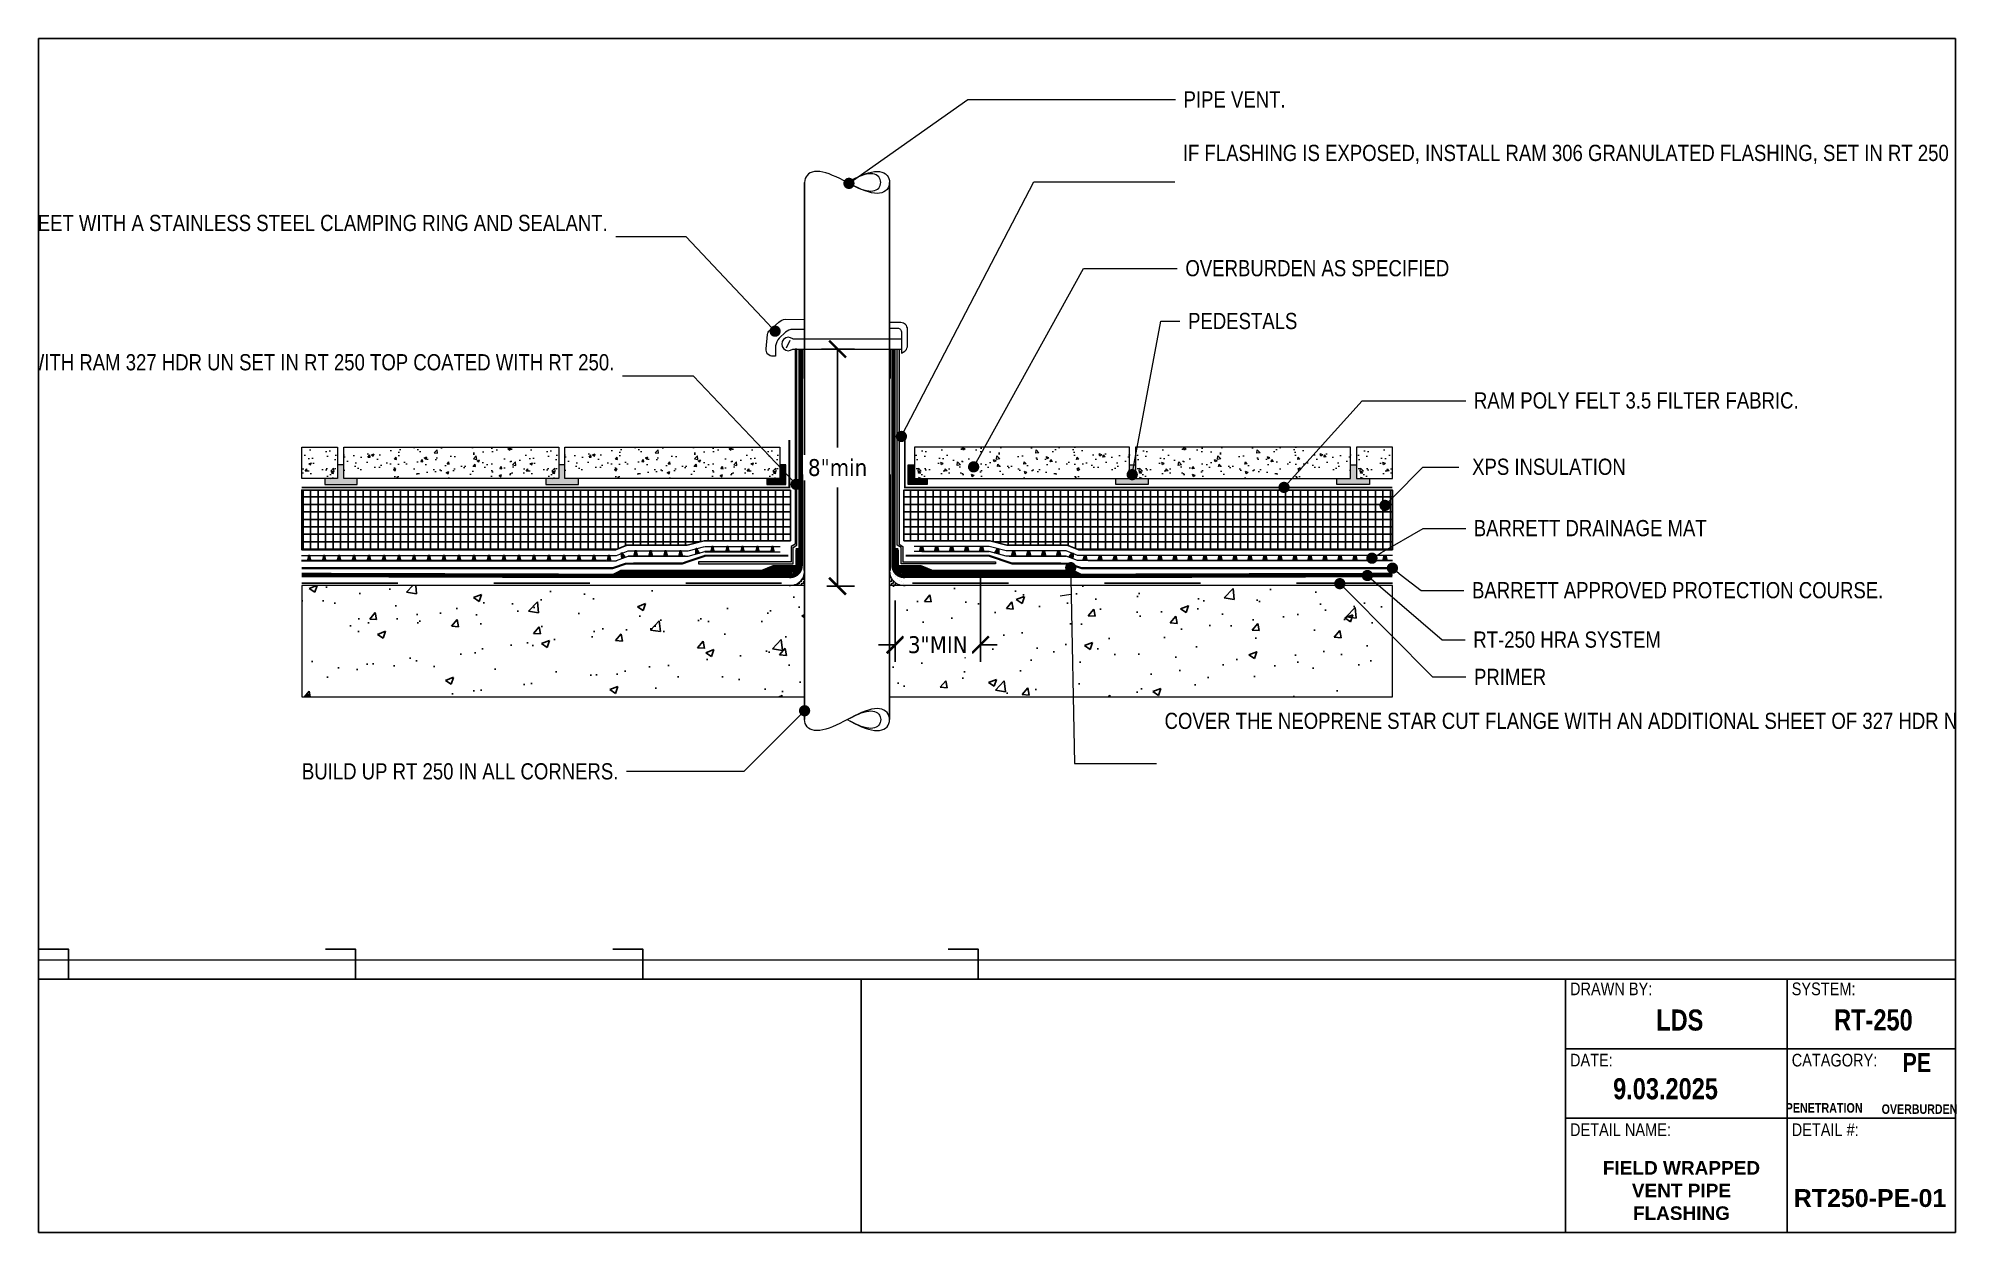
# Paper-space layout '11x17' of a CAD drawing. Header units: inches. Extents: x 0.6 to 16.6, y 0.6 to 10.6.
# The model-space entities are those that its viewports show. They can reach past a viewport. Long polylines and large blocks are cut down to what shows.
import ezdxf
from ezdxf import colors
from ezdxf.entities.mleader import LeaderData, LeaderLine
from ezdxf.math import Vec2, Vec3

# ---------------------------------------------------------------- set-up
doc = ezdxf.new("R2010")
doc.units = ezdxf.units.IN
doc.header["$MEASUREMENT"] = 0
for name, pattern in [('Dash', [0.25, 0.125, -0.125]), ('Dashed - Dense', [0.8, 0.5, -0.3]), ('DASHED2', [0.1875, 0.125, -0.0625])]:
    doc.linetypes.add(name, pattern=pattern)
for name, color, linetype, lineweight in [('Dimensions', 20, 'Continuous', 0), ('Drainage Mat', 191, 'Continuous', 0), ('Others', 190, 'Continuous', 0), ('RAM HDR 327', 63, 'Continuous', 0), ('Ram Mastic', 191, 'Continuous', 0), ('RAM POLY FELT 3.5 FILTER FABRIC.', 4, 'Dash', 0), ('RT-250 HRA SYSTEM LIQUID', 241, 'Continuous', 0), ('RT-250 HRA SYSTEM MESH', 3, 'Continuous', 0), ('Text', 20, 'Continuous', 0), ('Title Block Text', 20, 'Continuous', 0)]:
    doc.layers.add(name, color=color, linetype=linetype, lineweight=lineweight)
for name, color, linetype in [('Insulation Border', 8, 'Continuous'), ('Insulation Foam', 9, 'Continuous'), ('Primer', 32, 'DASHED2'), ('SELF ADHERING BUTYL FLASHING TAPE', 10, 'Continuous'), ('Title Block Lines', 7, 'Continuous')]:
    doc.layers.add(name, color=color, linetype=linetype)
doc.layers.add('Protection Course', color=7, linetype='Dashed - Dense', lineweight=0, true_color=0x216123)
doc.styles.add('Annotative', font='tahoma.ttf')
doc.styles.add('GENERATED_STYLE_1', font='')
doc.styles.add('GENERATED_STYLE_6', font='')
doc.styles.add('GENERATED_STYLE_8', font='', dxfattribs={"width": 0.8})
doc.styles.get("Standard").update_dxf_attribs({"font": ''})
doc.styles.get('GENERATED_STYLE_1').set_extended_font_data('Arial Narrow')
doc.styles.get('GENERATED_STYLE_6').set_extended_font_data('Arial Narrow', bold=True)
doc.styles.get('GENERATED_STYLE_8').set_extended_font_data('Arial Narrow', bold=True)
doc.styles.get('Standard').set_extended_font_data('Arial Narrow')
doc.dimstyles.new('Annotative', dxfattribs={"dimscale": 0, "dimtxt": 0.09375, "dimasz": 0.09375, "dimexe": 0.09375, "dimexo": 0.09375, "dimgap": 0.0625, "dimtad": 0, "dimtih": 1, "dimtoh": 1, "dimlfac": -1, "dimzin": 3, "dimdsep": 46, "dimlunit": 4, "dimtxsty": 'Annotative', "dimblk": 'ARCHTICK', "dimcen": 0.09, "dimclrd": 256, "dimclre": 256, "dimclrt": 256, "dimadec": 0, "dimazin": 2, "dimtfac": 1, "dimtix": 1, "dimtofl": 0, "dimtmove": 1, "dimatfit": 1, "dimldrblk": 'CLOSEDBLANK', "dimfxl": 1, "dimtfill": 1, "dimtolj": 1, "dimtzin": 0, "dimarcsym": 0})
pattern_1 = [(0, (-1728.40688, 7.07956), (0.125, 0.125), [0.125, -0.125]), (90, (-1728.28188, 7.07956), (-0.125, 0.125), [0.125, -0.125])]
pattern_2 = [(0, (-1728.4069, 7.8263), (0, 0.5), []), (90, (-1728.4069, 7.8263), (-0.5, 3e-17), [])]
pattern_3 = [(180, (-1728.40688, 7.8263), (-0.3, -0.3), [0.03, -0.045, 0.015, -0.045, 0.015, -0.15]), (180, (-1728.55688, 7.7963), (-0.3, -0.3), [0.015, -0.285]), (180, (-1728.46688, 7.7813), (-0.3, -0.3), [0.015, -0.03, 0.015, -0.24]), (180, (-1728.61688, 7.7663), (-0.3, -0.3), [0.03, -0.27]), (180, (-1728.64688, 7.7513), (-0.3, -0.3), [0.015, -0.285]), (180, (-1728.55688, 7.7213), (-0.3, -0.3), [0.03, -0.27]), (180, (-1728.40688, 7.7063), (-0.3, -0.3), [0.015, -0.03, 0.015, -0.075, 0.045, -0.12]), (180, (-1728.61688, 7.6763), (-0.3, -0.3), [0.03, -0.27]), (180, (-1728.43688, 7.6613), (-0.3, -0.3), [0.03, -0.015, 0.015, -0.12, 0.015, -0.105]), (180, (-1728.42188, 7.6463), (-0.3, -0.3), [0.015, -0.285]), (180, (-1728.52688, 7.6313), (-0.3, -0.3), [0.015, -0.015, 0.015, -0.255]), (180, (-1728.48188, 7.6163), (-0.3, -0.3), [0.015, -0.285]), (180, (-1728.67688, 7.6013), (-0.3, -0.3), [0.015, -0.285]), (180, (-1728.54188, 7.5863), (-0.3, -0.3), [0.015, -0.12, 0.015, -0.15]), (180, (-1728.54188, 7.5713), (-0.3, -0.3), [0.03, -0.27]), (180, (-1728.60188, 7.5563), (-0.3, -0.3), [0.03, -0.27]), (180, (-1728.42188, 7.5413), (-0.3, -0.3), [0.015, -0.18, 0.03, -0.075]), (270, (-1728.40688, 7.6913), (0.3, -0.3), [0.06, -0.06, 0.03, -0.15]), (270, (-1728.42188, 7.6913), (0.3, -0.3), [0.015, -0.105, 0.03, -0.15]), (270, (-1728.43688, 7.7663), (0.3, -0.3), [0.045, -0.255]), (270, (-1728.45188, 7.7663), (0.3, -0.3), [0.03, -0.27]), (270, (-1728.46688, 7.8113), (0.3, -0.3), [0.015, -0.18, 0.015, -0.015, 0.03, -0.045]), (270, (-1728.49688, 7.8113), (0.3, -0.3), [0.015, -0.105, 0.015, -0.165]), (270, (-1728.51188, 7.6913), (0.3, -0.3), [0.03, -0.045, 0.015, -0.015, 0.03, -0.165]), (270, (-1728.52688, 7.7513), (0.3, -0.3), [0.03, -0.165, 0.015, -0.09]), (270, (-1728.54188, 7.8113), (0.3, -0.3), [0.015, -0.015, 0.03, -0.24]), (270, (-1728.57188, 7.6163), (0.3, -0.3), [0.015, -0.285]), (270, (-1728.58688, 7.6163), (0.3, -0.3), [0.03, -0.03, 0.015, -0.015, 0.03, -0.18]), (270, (-1728.60188, 7.7513), (0.3, -0.3), [0.015, -0.015, 0.015, -0.03, 0.015, -0.21]), (270, (-1728.64688, 7.6463), (0.3, -0.3), [0.06, -0.24]), (270, (-1728.66188, 7.6763), (0.3, -0.3), [0.06, -0.045, 0.03, -0.165]), (270, (-1728.67688, 7.7963), (0.3, -0.3), [0.015, -0.045, 0.03, -0.21]), (270, (-1728.69188, 7.7663), (0.3, -0.3), [0.045, -0.255]), (225, (-1728.52688, 7.8263), (-4e-17, -0.3), [0.021213, -0.40305107]), (225, (-1728.69188, 7.8113), (-4e-17, -0.3), [0.021213, -0.360625069, 0.021213, -0.021213]), (225, (-1728.49688, 7.7963), (-4e-17, -0.3), [0.021213, -0.169704, 0.021213, -0.212134069]), (225, (-1728.57188, 7.7963), (-4e-17, -0.3), [0.021213, -0.339412069, 0.021213, -0.042426]), (225, (-1728.58688, 7.7963), (-4e-17, -0.3), [0.042426, -0.169704, 0.042426, -0.169708069]), (225, (-1728.51188, 7.7663), (-4e-17, -0.3), [0.02121, -0.19092, 0.02121, -0.02121, 0.02121, -0.148504069]), (225, (-1728.66188, 7.7513), (-4e-17, -0.3), [0.021213, -0.021213, 0.021213, -0.360625069]), (225, (-1728.45188, 7.7363), (-4e-17, -0.3), [0.021213, -0.254556, 0.021213, -0.127282069]), (225, (-1728.69188, 7.7063), (-4e-17, -0.3), [0.02121, -0.02121, 0.02121, -0.084852, 0.02121, -0.254572069]), (225, (-1728.51188, 7.6613), (-4e-17, -0.3), [0.021213, -0.40305107]), (225, (-1728.43688, 7.6463), (-4e-17, -0.3), [0.0424263, -0.38183777]), (225, (-1728.40688, 7.6163), (-4e-17, -0.3), [0.021213, -0.021213, 0.021213, -0.360625069]), (225, (-1728.57188, 7.5713), (-4e-17, -0.3), [0.021213, -0.40305107]), (225, (-1728.66188, 7.5413), (-4e-17, -0.3), [0.021213, -0.40305107]), (315, (-1728.54188, 7.7963), (-5e-17, -0.3), [0.021213, -0.40305107]), (315, (-1728.55688, 7.7963), (-5e-17, -0.3), [0.021213, -0.40305107]), (315, (-1728.46688, 7.7813), (-5e-17, -0.3), [0.021213, -0.084852, 0.042426, -0.275773069]), (315, (-1728.40688, 7.7813), (-5e-17, -0.3), [0.021213, -0.40305107]), (315, (-1728.60188, 7.7363), (-5e-17, -0.3), [0.021213, -0.16970562, 0.021213, -0.212132449]), (315, (-1728.61688, 7.7363), (-5e-17, -0.3), [0.02121, -0.12729, 0.02121, -0.12726, 0.02121, -0.106084069]), (315, (-1728.43688, 7.7213), (-5e-17, -0.3), [0.021213, -0.40305107]), (315, (-1728.67688, 7.7063), (-5e-17, -0.3), [0.04242, -0.106065, 0.02121, -0.02121, 0.02121, -0.212149069]), (315, (-1728.48188, 7.6613), (-5e-17, -0.3), [0.021213, -0.40305107]), (315, (-1728.60188, 7.6613), (-5e-17, -0.3), [0.0424263, -0.38183777]), (315, (-1728.61688, 7.6613), (-5e-17, -0.3), [0.021213, -0.40305107]), (315, (-1728.52688, 7.6313), (-5e-17, -0.3), [0.021213, -0.40305107]), (315, (-1728.43688, 7.5863), (-5e-17, -0.3), [0.021213, -0.40305107]), (315, (-1728.67688, 7.5863), (-5e-17, -0.3), [0.021213, -0.40305107]), (206.565051, (-1728.43688, 7.82629), (-0.3, -1e-10), [0.03354, -0.637280393]), (206.565051, (-1728.40688, 7.79629), (-0.3, -1e-10), [0.03354, -0.637280393]), (206.565051, (-1728.40688, 7.78129), (-0.3, -1e-10), [0.03354, -0.637280393]), (206.565051, (-1728.48188, 7.78129), (-0.3, -1e-10), [0.03354, -0.637280393]), (206.565051, (-1728.46688, 7.72129), (-0.3, -1e-10), [0.03354, -0.637280393]), (206.565051, (-1728.46688, 7.70629), (-0.3, -1e-10), [0.03354, -0.637280393]), (206.565051, (-1728.52688, 7.64629), (-0.3, -1e-10), [0.03354, -0.637280393]), (206.565051, (-1728.54188, 7.63129), (-0.3, -1e-10), [0.03354, -0.637280393]), (206.565051, (-1728.42188, 7.60129), (-0.3, -1e-10), [0.03354, -0.637280393]), (206.565051, (-1728.51188, 7.60129), (-0.3, -1e-10), [0.03354, -0.637280393]), (243.434949, (-1728.66188, 7.82629), (-2e-11, -0.3), [0.03354, -0.637280393]), (243.434949, (-1728.58688, 7.78129), (-2e-11, -0.3), [0.03354, -0.637280393]), (243.434949, (-1728.54188, 7.75129), (-2e-11, -0.3), [0.03354, -0.637280393]), (243.434949, (-1728.58688, 7.70629), (-2e-11, -0.3), [0.03354, -0.637280393]), (243.434949, (-1728.60188, 7.70629), (-2e-11, -0.3), [0.03354, -0.637280393]), (243.434949, (-1728.49688, 7.66129), (-2e-11, -0.3), [0.03354, -0.637280393]), (243.434949, (-1728.46688, 7.64629), (-2e-11, -0.3), [0.03354, -0.637280393]), (243.434949, (-1728.58688, 7.58629), (-2e-11, -0.3), [0.03354, -0.637280393]), (243.434949, (-1728.46688, 7.55629), (-2e-11, -0.3), [0.03354, -0.637280393]), (296.565051, (-1728.42188, 7.64629), (1e-10, -0.3), [0.03354, -0.637280393]), (296.565051, (-1728.60188, 7.64629), (1e-10, -0.3), [0.03354, -0.637280393]), (296.565051, (-1728.40688, 7.63129), (1e-10, -0.3), [0.03354, -0.637280393]), (296.565051, (-1728.64688, 7.58629), (1e-10, -0.3), [0.03354, -0.637280393]), (296.565051, (-1728.45188, 7.57129), (1e-10, -0.3), [0.03354, -0.637280393]), (296.565051, (-1728.51188, 7.55629), (1e-10, -0.3), [0.03354, -0.637280393]), (333.434949, (-1728.52688, 7.82629), (0.3, -1e-10), [0.03354, -0.637280393]), (333.434949, (-1728.46688, 7.79629), (0.3, -1e-10), [0.03354, -0.637280393]), (333.434949, (-1728.67688, 7.78129), (0.3, -1e-10), [0.03354, -0.637280393]), (333.434949, (-1728.64688, 7.75129), (0.3, -1e-10), [0.03354, -0.637280393]), (333.434949, (-1728.52688, 7.72129), (0.3, -1e-10), [0.03354, -0.637280393]), (333.434949, (-1728.45188, 7.70629), (0.3, -1e-10), [0.03354, -0.637280393]), (333.434949, (-1728.54188, 7.70629), (0.3, -1e-10), [0.03354, -0.637280393]), (333.434949, (-1728.49688, 7.67629), (0.3, -1e-10), [0.03354, -0.637280393]), (333.434949, (-1728.49688, 7.60129), (0.3, -1e-10), [0.03354, -0.637280393]), (333.434949, (-1728.40688, 7.54129), (0.3, -1e-10), [0.03354, -0.637280393]), (333.434949, (-1728.58688, 7.54129), (0.3, -1e-10), [0.03354, -0.637280393]), (333.434949, (-1728.61688, 7.54129), (0.3, -1e-10), [0.03354, -0.637280393])]

psp = doc.layouts.new('11x17')

# ---------------------------------------------------------------- texts
at = {"layer": 'Text', "linetype": 'Continuous', "insert": (15.462, 1.606), "char_height": 0.08008, "attachment_point": 8, "style": 'GENERATED_STYLE_8'}
psp.add_mtext('\\A1;\\pxqc;{\\fArial|b1|i0|c0|p34;PENETRATION}', dxfattribs=at)
at = {"layer": 'Title Block Text', "linetype": 'Continuous'}
for s, insert, char_height, attachment_point, style in [('\\A1;\\pxqc;{\\fArial|b1|i0|c0|p34;LDS}', (14.259, 2.289), 0.17569, 8, 'GENERATED_STYLE_8'), ('\\A1;\\pxqc;{\\fArial|b1|i0|c0|p34;RT-250}', (15.873, 2.29), 0.17569, 8, 'GENERATED_STYLE_8'), ('\\A1;\\pxqc;{\\fArial|b1|i0|c0|p34;PE}', (16.235, 1.945), 0.15872, 8, 'GENERATED_STYLE_8'), ('\\A1;{\\fArial|b1|i0|c0|p34;9.03.2025}', (14.14, 1.716), 0.17569, 8, 'GENERATED_STYLE_8'), ('\\A1;\\pxqc;{\\fArial|b1|i0|c0|p34;OVERBURDEN}', (16.257, 1.596), 0.07936, 8, 'GENERATED_STYLE_8'), ('\\A1;{\\fArial|b1|i0|c0|p34;RT250-PE-01}', (15.209, 0.819), 0.14889, 7, 'GENERATED_STYLE_6')]:
    psp.add_mtext(s, dxfattribs=dict(at, insert=insert, char_height=char_height, attachment_point=attachment_point, style=style))
at = {"layer": 'Title Block Text', "linetype": 'Continuous', "insert": (14.273, 1.204), "char_height": 0.11329, "width": 1.42367, "attachment_point": 2, "style": 'GENERATED_STYLE_6'}
psp.add_mtext('\\A1;\\pxqc;{\\fArial|b1|i0|c0|p34;FIELD WRAPPED VENT PIPE FLASHING}', dxfattribs=at)

msp = doc.modelspace()

# ---------------------------------------------------------------- blocks, each defined once
blk = doc.blocks.new('Barrett Title Block LDS')
h = blk.add_hatch()
h.set_pattern_fill('HONEY', color=160, scale=2)
h.set_pattern_definition([(0, (-14.79494, -0.4674), (0.375, 0.2165064), [0.25, -0.5]), (120, (-14.79494, -0.4674), (-0.375, 0.2165064), [0.25, -0.5]), (60, (-14.79494, -0.4674), (8e-17, 0.4330127), [-0.5, 0.25])])
h.paths.add_polyline_path([(7.134, 2.152), (7.147, 2.152), (7.147, 2.143), (7.134, 2.143)])
at = {"layer": 'Ram Mastic'}
h = blk.add_hatch(dxfattribs=at)
h.set_pattern_fill('HONEY', color=256, scale=1.714998)
h.set_pattern_definition([(0, (-13.46107, 1.3637), (0.3215622, 0.185654), [0.214375, -0.4287496]), (120, (-13.46107, 1.3637), (-0.3215622, 0.185654), [0.214375, -0.4287496]), (60, (-13.46107, 1.3637), (7e-17, 0.371308), [-0.4287496, 0.214375])])
h.paths.add_polyline_path([(3.733, 2.342), (3.773, 2.342), (3.773, 2.31), (3.733, 2.31)])
h = blk.add_hatch(dxfattribs=at)
h.set_pattern_fill('HONEY', color=256, scale=1.714998)
h.set_pattern_definition([(0, (-13.63047, 0.7278), (0.3215622, 0.185654), [0.214375, -0.4287496]), (120, (-13.63047, 0.7278), (-0.3215622, 0.185654), [0.214375, -0.4287496]), (60, (-13.63047, 0.7278), (7e-17, 0.371308), [-0.4287496, 0.214375])])
h.paths.add_polyline_path([(3.458, 0.971), (3.498, 0.971), (3.498, 0.916), (3.458, 0.916)])
at = {"layer": 'SELF ADHERING BUTYL FLASHING TAPE', "linetype": 'Continuous'}
h = blk.add_hatch(dxfattribs=at)
h.set_pattern_fill('ANSI31', color=30)
h.set_pattern_definition([(45, (0.74292, 1.41906), (-0.0883883, 0.0883883), [])])
h.paths.add_polyline_path([(6.83, 1.08), (6.835, 1.068), (6.838, 1.057), (6.86, 1.066), (6.858, 1.074), (6.853, 1.086), (6.847, 1.099), (6.838, 1.106), (6.818, 1.099), (6.824, 1.093)])
h = blk.add_hatch(dxfattribs=at)
h.set_pattern_fill('ANSI31', color=30)
h.set_pattern_definition([(45, (0.74292, 1.26022), (-0.0883883, 0.0883883), [])])
h.paths.add_polyline_path([(6.83, 0.921), (6.835, 0.909), (6.838, 0.898), (6.86, 0.908), (6.858, 0.915), (6.853, 0.927), (6.847, 0.94), (6.838, 0.947), (6.818, 0.94), (6.824, 0.934)])
at = {"layer": 'Title Block Lines', "linetype": 'Continuous'}
for p, q in [((16.489, 10.488), (0.51, 10.488)), ((0.51, 10.488), (0.51, 0.533)), ((7.367, 2.647), (16.489, 2.647)), ((13.238, 0.533), (13.238, 2.647)), ((15.086, 0.533), (15.086, 2.647)), ((0.51, 0.533), (16.489, 0.533)), ((3.948, 0.533), (13.903, 0.533))]:
    blk.add_line(p, q, dxfattribs=at)
at = {"layer": 'Title Block Lines'}
for points in [[(16.489, 10.488), (16.489, 0.533)], [(7.367, 2.647), (0.51, 2.647)], [(7.367, 2.647), (7.367, 0.533)], [(13.238, 2.647), (13.238, 0.533)], [(16.489, 2.287), (16.489, 1.41)], [(16.489, 2.287), (16.489, 0.533)], [(16.489, 2.066), (13.238, 2.066)], [(16.489, 1.486), (13.238, 1.486)]]:
    blk.add_lwpolyline(points, dxfattribs=at)
at = {"layer": 'Title Block Lines', "linetype": 'Continuous', "char_height": 0.10572, "attachment_point": 1, "style": 'GENERATED_STYLE_1'}
for s, insert in [('\\A1;\\pxql;DRAWN BY:', (13.276, 2.618)), ('\\A1;\\pxql;SYSTEM:', (15.124, 2.618)), ('\\A1;\\pxql;DATE:', (13.276, 2.024)), ('\\A1;\\pxql;CATAGORY:', (15.124, 2.024)), ('\\A1;\\pxql;DETAIL NAME:', (13.276, 1.444)), ('\\A1;\\pxql;DETAIL #:', (15.124, 1.444))]:
    blk.add_mtext(s, dxfattribs=dict(at, insert=insert))
blk = doc.blocks.new('*U21')
at = {"layer": 'Drainage Mat'}
h = blk.add_hatch(color=256, dxfattribs=at)
h.dxf.hatch_style = 1
h.paths.add_polyline_path([(0.5, 0.34), (0.45, 0.34), (0.36, 0), (0.5, 0), (0.64, 0), (0.55, 0.34)])
at = {"layer": 'Drainage Mat', "linetype": 'Continuous'}
for points in [[(0, 0.34), (1, 0.34)], [(0, 0), (1, 0)]]:
    blk.add_lwpolyline(points, dxfattribs=at)
blk.add_lwpolyline([(0.5, 0.34), (0.45, 0.34), (0.36, 0), (0.5, 0), (0.64, 0), (0.55, 0.34)], close=True, dxfattribs=at)
blk = doc.blocks.new('*U22')
at = {"layer": 'Drainage Mat', "color": 0, "linetype": 'ByBlock', "lineweight": -2, "transparency": 16777216}
for p in [(-0.01, 9.07), (0.99, 9.07), (1.99, 9.07), (2.99, 9.07), (3.99, 9.07), (4.99, 9.07), (5.99, 9.07), (6.99, 9.07), (7.99, 9.07), (8.99, 9.07), (9.99, 9.07), (10.99, 9.07), (11.99, 9.07), (12.99, 9.07), (13.99, 9.07), (14.99, 9.07), (15.99, 9.07), (16.99, 9.07), (17.99, 9.07), (18.99, 9.07), (19.99, 9.07)]:
    blk.add_blockref('*U21', p, dxfattribs=at)
blk = doc.blocks.new('*U23')
at = {"layer": 'Drainage Mat'}
h = blk.add_hatch(color=256, dxfattribs=at)
h.dxf.hatch_style = 1
h.paths.add_polyline_path([(0.5, 0.34), (0.45, 0.34), (0.36, 0), (0.5, 0), (0.64, 0), (0.55, 0.34)])
at = {"layer": 'Drainage Mat', "linetype": 'Continuous'}
for points in [[(0, 0.34), (1, 0.34)], [(0, 0), (1, 0)]]:
    blk.add_lwpolyline(points, dxfattribs=at)
blk.add_lwpolyline([(0.5, 0.34), (0.45, 0.34), (0.36, 0), (0.5, 0), (0.64, 0), (0.55, 0.34)], close=True, dxfattribs=at)
blk = doc.blocks.new('*U24')
at = {"layer": 'Drainage Mat', "color": 0, "linetype": 'ByBlock', "lineweight": -2, "transparency": 16777216}
for p in [(21.76, 9.38), (22.76, 9.38), (23.76, 9.38), (24.76, 9.38)]:
    blk.add_blockref('*U23', p, dxfattribs=at)
blk = doc.blocks.new('*U25')
at = {"layer": 'Drainage Mat'}
h = blk.add_hatch(color=256, dxfattribs=at)
h.dxf.hatch_style = 1
h.paths.add_polyline_path([(0.5, 0.34), (0.45, 0.34), (0.36, 0), (0.5, 0), (0.64, 0), (0.55, 0.34)])
at = {"layer": 'Drainage Mat', "linetype": 'Continuous'}
for points in [[(0, 0.34), (1, 0.34)], [(0, 0), (1, 0)]]:
    blk.add_lwpolyline(points, dxfattribs=at)
blk.add_lwpolyline([(0.5, 0.34), (0.45, 0.34), (0.36, 0), (0.5, 0), (0.64, 0), (0.55, 0.34)], close=True, dxfattribs=at)
blk = doc.blocks.new('*U26')
at = {"layer": 'Drainage Mat', "color": 0, "linetype": 'ByBlock', "lineweight": -2, "transparency": 16777216}
for p in [(26.89, 9.67), (27.89, 9.67), (28.89, 9.67), (29.89, 9.67), (30.89, 9.67)]:
    blk.add_blockref('*U25', p, dxfattribs=at)
blk = doc.blocks.new('*U27')
at = {"layer": 'Drainage Mat'}
h = blk.add_hatch(color=256, dxfattribs=at)
h.dxf.hatch_style = 1
h.paths.add_polyline_path([(0.5, 0.34), (0.45, 0.34), (0.36, 0), (0.5, 0), (0.64, 0), (0.55, 0.34)])
at = {"layer": 'Drainage Mat', "linetype": 'Continuous'}
for points in [[(0, 0.34), (1, 0.34)], [(0, 0), (1, 0)]]:
    blk.add_lwpolyline(points, dxfattribs=at)
blk.add_lwpolyline([(0.5, 0.34), (0.45, 0.34), (0.36, 0), (0.5, 0), (0.64, 0), (0.55, 0.34)], close=True, dxfattribs=at)
blk = doc.blocks.new('*U28')
at = {"layer": 'Drainage Mat', "color": 0, "linetype": 'ByBlock', "lineweight": -2, "transparency": 16777216}
for p in [(1728.4, 1.25), (1729.4, 1.25), (1730.4, 1.25), (1731.4, 1.25), (1732.4, 1.25), (1733.4, 1.25), (1734.4, 1.25), (1735.4, 1.25), (1736.4, 1.25), (1737.4, 1.25), (1738.4, 1.25), (1739.4, 1.25), (1740.4, 1.25), (1741.4, 1.25), (1742.4, 1.25), (1743.4, 1.25), (1744.4, 1.25), (1745.4, 1.25), (1746.4, 1.25), (1747.4, 1.25), (1748.4, 1.25)]:
    blk.add_blockref('*U27', p, dxfattribs=at)
blk = doc.blocks.new('*U29')
at = {"layer": 'Drainage Mat'}
h = blk.add_hatch(color=256, dxfattribs=at)
h.dxf.hatch_style = 1
h.paths.add_polyline_path([(0.5, 0.34), (0.45, 0.34), (0.36, 0), (0.5, 0), (0.64, 0), (0.55, 0.34)])
at = {"layer": 'Drainage Mat', "linetype": 'Continuous'}
for points in [[(0, 0.34), (1, 0.34)], [(0, 0), (1, 0)]]:
    blk.add_lwpolyline(points, dxfattribs=at)
blk.add_lwpolyline([(0.5, 0.34), (0.45, 0.34), (0.36, 0), (0.5, 0), (0.64, 0), (0.55, 0.34)], close=True, dxfattribs=at)
blk = doc.blocks.new('*U30')
at = {"layer": 'Drainage Mat', "color": 0, "linetype": 'ByBlock', "lineweight": -2, "transparency": 16777216}
for p in [(1750.16, 1.55), (1751.16, 1.55), (1752.16, 1.55), (1753.16, 1.55)]:
    blk.add_blockref('*U29', p, dxfattribs=at)
blk = doc.blocks.new('*U31')
at = {"layer": 'Drainage Mat'}
h = blk.add_hatch(color=256, dxfattribs=at)
h.dxf.hatch_style = 1
h.paths.add_polyline_path([(0.5, 0.34), (0.45, 0.34), (0.36, 0), (0.5, 0), (0.64, 0), (0.55, 0.34)])
at = {"layer": 'Drainage Mat', "linetype": 'Continuous'}
for points in [[(0, 0.34), (1, 0.34)], [(0, 0), (1, 0)]]:
    blk.add_lwpolyline(points, dxfattribs=at)
blk.add_lwpolyline([(0.5, 0.34), (0.45, 0.34), (0.36, 0), (0.5, 0), (0.64, 0), (0.55, 0.34)], close=True, dxfattribs=at)
blk = doc.blocks.new('*U32')
at = {"layer": 'Drainage Mat', "color": 0, "linetype": 'ByBlock', "lineweight": -2, "transparency": 16777216}
for p in [(1755.3, 1.85), (1756.3, 1.85), (1757.3, 1.85), (1758.3, 1.85), (1759.3, 1.85)]:
    blk.add_blockref('*U31', p, dxfattribs=at)
blk = doc.blocks.new('_Dot')
at = {"color": 0, "linetype": 'ByBlock', "lineweight": -2}
blk.add_line((-0.5, 0), (-1, 0), dxfattribs=at)
at = {"color": 0, "linetype": 'ByBlock', "const_width": 0.5}
blk.add_lwpolyline([(-0.25, 0, 1), (0.25, 0, 1)], format="xyb", close=True, dxfattribs=at)
blk = doc.blocks.new('_ArchTick')
at = {"color": 0, "linetype": 'ByBlock', "const_width": 0.15}
blk.add_lwpolyline([(-0.5, -0.5), (0.5, 0.5)], dxfattribs=at)
blk = doc.blocks.new('*D33')
at = {"layer": 'Defpoints', "color": 0, "transparency": 16777216}
for p in [(45.25, 9.13), (39.57, 7.53)]:
    blk.add_point(p, dxfattribs=at)
at = {"layer": 'Dimensions', "lineweight": -2, "transparency": 16777216}
for p, q in [((45.25, 8), (45.25, 2.33)), ((39.57, 6.41), (39.57, 2.33)), ((39.57, 3.46), (38.45, 3.46)), ((45.25, 3.46), (46.38, 3.46))]:
    blk.add_line(p, q, dxfattribs=at)
at = {"layer": 'Dimensions', "lineweight": -2, "transparency": 16777216, "xscale": 1.125, "yscale": 1.125, "zscale": 1.125}
blk.add_blockref('_ArchTick', (39.57, 3.46), dxfattribs=at)
at = {"layer": 'Dimensions', "lineweight": -2, "transparency": 16777216, "xscale": 1.125, "yscale": 1.125, "zscale": 1.125, "rotation": 180}
blk.add_blockref('_ArchTick', (45.25, 3.46), dxfattribs=at)
at = {"layer": 'Dimensions', "transparency": 16777216, "insert": (42.41, 3.46), "char_height": 1.125, "attachment_point": 5, "style": 'Annotative', "bg_fill": 3, "box_fill_scale": 1.25, "bg_fill_color": 256, "bg_fill_true_color": 13158600, "bg_fill_transparency": 0}
blk.add_mtext('\\A1;3"MIN', dxfattribs=at)
at = {"layer": 'Defpoints', "color": 0, "transparency": 16777216}
blk.add_point((45.25, 3.46), dxfattribs=at)
blk = doc.blocks.new('_ClosedBlank')
at = {"color": 0, "linetype": 'ByBlock', "lineweight": -2}
for p, q in [((-1, 0.2), (0, 0)), ((-1, 0.2), (-1, -0.2)), ((0, 0), (-1, -0.2))]:
    blk.add_line(p, q, dxfattribs=at)
blk = doc.blocks.new('*D34')
at = {"layer": 'Defpoints', "color": 0, "transparency": 16777216}
for p in [(33.53, 23.18), (33.88, 7.37), (35.73, 7.37)]:
    blk.add_point(p, dxfattribs=at)
at = {"layer": 'Dimensions', "lineweight": -2, "transparency": 16777216}
for p, q in [((34.65, 23.18), (36.86, 23.18)), ((35.73, 23.18), (35.73, 16.61)), ((35.73, 7.37), (35.73, 13.94)), ((35.01, 7.37), (36.86, 7.37))]:
    blk.add_line(p, q, dxfattribs=at)
at = {"layer": 'Dimensions', "lineweight": -2, "transparency": 16777216, "xscale": 1.125, "yscale": 1.125, "zscale": 1.125}
for p, rotation in [((35.73, 23.18), 90), ((35.73, 7.37), 270)]:
    blk.add_blockref('_ArchTick', p, dxfattribs=dict(at, rotation=rotation))
at = {"layer": 'Dimensions', "transparency": 16777216, "insert": (35.73, 15.27), "char_height": 1.125, "attachment_point": 5, "style": 'Annotative', "bg_fill": 3, "box_fill_scale": 1.25, "bg_fill_color": 256, "bg_fill_true_color": 13158600, "bg_fill_transparency": 0}
blk.add_mtext('\\A1;8"min', dxfattribs=at)

# ---------------------------------------------------------------- hatches: boundary and pattern name
at = {"layer": 'Drainage Mat'}
h = msp.add_hatch(color=256, dxfattribs=at)
h.dxf.hatch_style = 1
h.paths.add_polyline_path([(21.324, 9.58), (21.275, 9.56), (21.318, 9.207), (21.452, 9.261), (21.587, 9.315), (21.373, 9.599)])
h = msp.add_hatch(color=256, dxfattribs=at)
h.dxf.hatch_style = 1
h.paths.add_polyline_path([(26.297, 9.873), (26.246, 9.859), (26.248, 9.504), (26.388, 9.542), (26.527, 9.58), (26.348, 9.887)])
h = msp.add_hatch(color=256, dxfattribs=at)
h.dxf.hatch_style = 1
h.paths.add_polyline_path([(46.428, 9.873), (46.479, 9.859), (46.478, 9.504), (46.338, 9.542), (46.199, 9.58), (46.378, 9.887)])
h = msp.add_hatch(color=256, dxfattribs=at)
h.dxf.hatch_style = 1
h.paths.add_polyline_path([(51.402, 9.58), (51.451, 9.56), (51.408, 9.207), (51.274, 9.261), (51.139, 9.315), (51.353, 9.599)])
at = {"layer": 'Insulation Foam'}
h = msp.add_hatch(dxfattribs=at)
h.set_pattern_fill('NET', color=256, scale=4)
h.set_pattern_definition(pattern_2)
h.paths.add_polyline_path([(32.589, 10.398), (32.589, 13.762), (0.002, 13.773), (0, 9.799), (20.915, 9.799), (21.685, 10.105), (25.709, 10.105), (26.84, 10.398)])
h = msp.add_hatch(dxfattribs=at)
h.set_pattern_fill('NET', color=256, scale=4)
h.set_pattern_definition(pattern_2)
h.paths.add_polyline_path([(40.137, 10.398), (40.137, 13.762), (72.724, 13.773), (72.726, 9.799), (51.81, 9.799), (51.041, 10.105), (47.017, 10.105), (45.886, 10.398)])
at = {"layer": 'Others'}
h = msp.add_hatch(dxfattribs=at)
h.set_pattern_fill('CONCRETE___STRUCTURAL_0002', color=256, style=0, pattern_type=2)
h.set_pattern_definition([(50, (-3.2955, 15.3663), (-1.75746, 0.15376), [0.18377, -2.02145]), (355, (-3.2955, 15.3663), (-0.34, 1.84306), [0.147, -1.61716]), (100.45, (-3.149, 15.3535), (1.4175, 1.6893), [0.1562, -1.71797]), (46.184, (-3.2955, 15.8564), (-2.615, 0.4056), [0.27565, -3.0322]), (96.636, (-3.0776, 15.8226), (2.2902, 2.3868), [0.2343, -2.57696]), (351.184, (-3.2955, 15.8564), (2.2902, 2.3868), [0.2205, -2.42574]), (21, (-3.0504, 15.7339), (-1.46257, 0.9865), [0.18377, -2.02145]), (326, (-3.0504, 15.7339), (0.5962, 1.7768), [0.147, -1.61716]), (71.45, (-2.9286, 15.6516), (2.05875, 0.7903), [0.1562, -1.71797]), (37.5, (-3.2955, 15.3663), (0.029795, 0.81567), [0, -1.59756, 0, -1.641665, 0, -1.62329]), (7.5, (-3.2955, 15.3663), (0.64459, 0.9664), [0, -0.93599, 0, -1.56081, 0, -0.61869]), (327.5, (-3.8419, 15.3663), (-1.307996, 0.055265), [0, -0.61256, 0, -1.91119, 0, -2.536]), (317.5, (-4.0869, 15.3663), (1.42895, 0.24528), [0, -0.79633, 0, -1.26923, 0, -1.80093])])
h.paths.add_polyline_path([(0.002, 16.635), (2.394, 16.635), (2.394, 14.557), (0.002, 14.557)])
h = msp.add_hatch(dxfattribs=at)
h.set_pattern_fill('CONCRETE___STRUCTURAL_0002', color=256, style=0, pattern_type=2)
h.set_pattern_definition([(50, (11.4449, 15.3663), (-1.75746, 0.15376), [0.18377, -2.02145]), (355, (11.4449, 15.3663), (-0.33997, 1.84306), [0.147, -1.61716]), (100.451, (11.5913, 15.3535), (1.4175, 1.6893), [0.15618, -1.71797]), (46.184, (11.4449, 15.8564), (-2.615, 0.40556), [0.27565, -3.0322]), (96.636, (11.6628, 15.8226), (2.29015, 2.3868), [0.23427, -2.57696]), (351.184, (11.4449, 15.8564), (2.29015, 2.3868), [0.2205, -2.42574]), (21, (11.6899, 15.7339), (-1.46257, 0.98652), [0.18377, -2.02145]), (326, (11.6899, 15.7339), (0.5962, 1.7768), [0.147, -1.61716]), (71.451, (11.8118, 15.6516), (2.05875, 0.79028), [0.15618, -1.71797]), (37.5, (11.44485, 15.3663), (0.029795, 0.81567), [0, -1.59756, 0, -1.641665, 0, -1.62329]), (7.5, (11.44485, 15.3663), (0.644585, 0.96641), [0, -0.935994, 0, -1.56081, 0, -0.61869]), (327.5, (10.89845, 15.3663), (-1.307996, 0.055265), [0, -0.61256, 0, -1.91119, 0, -2.536005]), (317.5, (10.6534, 15.3663), (1.42895, 0.24528), [0, -0.79633, 0, -1.26923, 0, -1.80093])])
h.paths.add_polyline_path([(2.801, 16.635), (17.134, 16.635), (17.134, 14.557), (2.801, 14.557)])
h = msp.add_hatch(dxfattribs=at)
h.set_pattern_fill('CONCRETE___STRUCTURAL_0002', color=256, style=0, pattern_type=2)
h.set_pattern_definition([(50, (26.1852, 15.3663), (-1.75746, 0.15376), [0.18377, -2.02145]), (355, (26.1852, 15.3663), (-0.33997, 1.84306), [0.147, -1.61716]), (100.451, (26.3316, 15.3535), (1.4175, 1.6893), [0.15618, -1.71797]), (46.184, (26.1852, 15.8564), (-2.615, 0.40556), [0.27565, -3.0322]), (96.636, (26.403, 15.8226), (2.29015, 2.3868), [0.23427, -2.57696]), (351.184, (26.1852, 15.8564), (2.29015, 2.3868), [0.2205, -2.42574]), (21, (26.4302, 15.7339), (-1.46257, 0.98652), [0.18377, -2.02145]), (326, (26.4302, 15.7339), (0.5962, 1.7768), [0.147, -1.61716]), (71.451, (26.552, 15.6516), (2.05875, 0.79028), [0.15618, -1.71797]), (37.5, (26.1852, 15.3663), (0.029795, 0.81567), [0, -1.59756, 0, -1.641665, 0, -1.62329]), (7.5, (26.1852, 15.3663), (0.644585, 0.96641), [0, -0.935994, 0, -1.56081, 0, -0.61869]), (327.5, (25.6388, 15.3663), (-1.307996, 0.055265), [0, -0.61256, 0, -1.91119, 0, -2.536005]), (317.5, (25.3937, 15.3663), (1.42895, 0.24528), [0, -0.79633, 0, -1.26923, 0, -1.80093])])
h.paths.add_polyline_path([(17.541, 16.635), (31.874, 16.635), (31.874, 14.557), (17.541, 14.557)])
h = msp.add_hatch(dxfattribs=at)
h.set_pattern_fill('CONCRETE___STRUCTURAL_0002', color=256, style=0, pattern_type=2)
h.set_pattern_definition([(130, (46.5406, 15.3671), (1.75746, 0.15376), [0.18377, -2.02145]), (185, (46.5406, 15.3671), (0.33997, 1.84306), [0.147, -1.61716]), (79.549, (46.3942, 15.3543), (-1.4175, 1.6893), [0.15618, -1.71797]), (133.816, (46.5406, 15.8572), (2.615, 0.40556), [0.27565, -3.0322]), (83.364, (46.3227, 15.8234), (-2.29015, 2.3868), [0.23427, -2.57696]), (188.816, (46.5406, 15.8572), (-2.29015, 2.3868), [0.2205, -2.42574]), (159, (46.2956, 15.7347), (1.46257, 0.98652), [0.18377, -2.02145]), (214, (46.2956, 15.7347), (-0.5962, 1.7768), [0.147, -1.61716]), (108.549, (46.1737, 15.6525), (-2.05875, 0.79028), [0.15618, -1.71797]), (142.5, (46.5406, 15.36715), (-0.029795, 0.81567), [0, -1.59756, 0, -1.641665, 0, -1.62329]), (172.5, (46.5406, 15.36715), (-0.644585, 0.96641), [0, -0.935994, 0, -1.56081, 0, -0.61869]), (212.5, (47.08703, 15.36715), (1.307996, 0.055265), [0, -0.61256, 0, -1.91119, 0, -2.536005]), (222.5, (47.3321, 15.3671), (-1.42895, 0.24528), [0, -0.79633, 0, -1.26923, 0, -1.80093])])
h.paths.add_polyline_path([(55.184, 16.636), (40.851, 16.636), (40.851, 14.558), (55.184, 14.558)])
h = msp.add_hatch(dxfattribs=at)
h.set_pattern_fill('CONCRETE___STRUCTURAL_0002', color=256, style=0, pattern_type=2)
h.set_pattern_definition([(130, (61.281, 15.3671), (1.75746, 0.15376), [0.18377, -2.02145]), (185, (61.281, 15.3671), (0.33997, 1.84306), [0.147, -1.61716]), (79.549, (61.1345, 15.3543), (-1.4175, 1.6893), [0.15618, -1.71797]), (133.816, (61.281, 15.8572), (2.615, 0.40556), [0.27565, -3.0322]), (83.364, (61.063, 15.8234), (-2.29015, 2.3868), [0.23427, -2.57696]), (188.816, (61.281, 15.8572), (-2.29015, 2.3868), [0.2205, -2.42574]), (159, (61.0359, 15.7347), (1.46257, 0.98652), [0.18377, -2.02145]), (214, (61.036, 15.7347), (-0.5962, 1.7768), [0.147, -1.61716]), (108.549, (60.914, 15.6525), (-2.05875, 0.79028), [0.15618, -1.71797]), (142.5, (61.28095, 15.36715), (-0.029795, 0.81567), [0, -1.59756, 0, -1.641665, 0, -1.62329]), (172.5, (61.28095, 15.36715), (-0.644585, 0.96641), [0, -0.935994, 0, -1.56081, 0, -0.61869]), (212.5, (61.82736, 15.36715), (1.307996, 0.055265), [0, -0.61256, 0, -1.91119, 0, -2.536005]), (222.5, (62.0724, 15.3671), (-1.42895, 0.24528), [0, -0.79633, 0, -1.26923, 0, -1.80093])])
h.paths.add_polyline_path([(69.925, 16.636), (55.592, 16.636), (55.592, 14.558), (69.925, 14.558)])
h = msp.add_hatch(dxfattribs=at)
h.set_pattern_fill('CONCRETE___STRUCTURAL_0002', color=256, style=0, pattern_type=2)
h.set_pattern_definition([(130, (76.0213, 15.3671), (1.75746, 0.15376), [0.18377, -2.02145]), (185, (76.0213, 15.3671), (0.34, 1.84306), [0.147, -1.61716]), (79.55, (75.8748, 15.3543), (-1.4175, 1.6893), [0.1562, -1.71797]), (133.816, (76.0213, 15.8572), (2.615, 0.4056), [0.27565, -3.0322]), (83.364, (75.8034, 15.8234), (-2.2902, 2.3868), [0.2343, -2.57696]), (188.816, (76.0213, 15.8572), (-2.2902, 2.3868), [0.2205, -2.42574]), (159, (75.7763, 15.7347), (1.46257, 0.9865), [0.18377, -2.02145]), (214, (75.7763, 15.7347), (-0.5962, 1.7768), [0.147, -1.61716]), (108.55, (75.6544, 15.6525), (-2.05875, 0.7903), [0.1562, -1.71797]), (142.5, (76.0213, 15.36715), (-0.029795, 0.81567), [0, -1.59756, 0, -1.641665, 0, -1.62329]), (172.5, (76.0213, 15.36715), (-0.64459, 0.9664), [0, -0.93599, 0, -1.56081, 0, -0.61869]), (212.5, (76.5677, 15.36715), (1.307996, 0.055265), [0, -0.61256, 0, -1.91119, 0, -2.536]), (222.5, (76.8127, 15.3671), (-1.42895, 0.24528), [0, -0.79633, 0, -1.26923, 0, -1.80093])])
h.paths.add_polyline_path([(72.724, 16.636), (70.332, 16.636), (70.332, 14.558), (72.724, 14.558)])
for points in [[(1.537, 14.557), (1.537, 14.143), (3.703, 14.143), (3.703, 14.557), (2.801, 14.557), (2.801, 15.465), (2.394, 15.465), (2.394, 14.557)], [(16.277, 14.557), (16.277, 14.143), (18.443, 14.143), (18.443, 14.557), (17.541, 14.557), (17.541, 15.465), (17.134, 15.465), (17.134, 14.557)], [(32.282, 15.465), (31.874, 15.465), (31.874, 14.557), (31.017, 14.557), (31.017, 14.143), (32.282, 14.143)], [(40.444, 15.466), (40.851, 15.466), (40.851, 14.558), (41.708, 14.558), (41.708, 14.144), (40.444, 14.144)], [(56.449, 14.558), (56.449, 14.144), (54.282, 14.144), (54.282, 14.558), (55.184, 14.558), (55.184, 15.466), (55.592, 15.466), (55.592, 14.558)], [(71.189, 14.558), (71.189, 14.144), (69.023, 14.144), (69.023, 14.558), (69.925, 14.558), (69.925, 15.466), (70.332, 15.466), (70.332, 14.558)]]:
    msp.add_hatch(color=256, dxfattribs=at).paths.add_polyline_path(points)
at = {"layer": 'Others', "linetype": 'Continuous', "lineweight": -2}
h = msp.add_hatch(dxfattribs=at)
h.set_pattern_fill('CONCRETE___STRUCTURAL_0002', color=256, style=0, pattern_type=2)
h.set_pattern_definition([(50, (-1116.853, -562.144), (-5.465523, 0.478171), [0.5715, -6.2865]), (355, (-1116.853, -562.144), (-1.057285, 5.731704), [0.4572, -5.0292]), (100.4514, (-1116.3975, -562.184), (4.408241, 5.25353), [0.4857, -5.342703]), (46.1842, (-1116.853, -560.62), (-8.132377, 1.261255), [0.85725, -9.42975]), (96.6356, (-1116.175, -560.725), (7.12213, 7.42278), [0.72855, -8.014053]), (351.1842, (-1116.853, -560.62), (7.122124, 7.422784), [0.6858, -7.5438]), (21, (-1116.091, -561.001), (-4.548432, 3.067956), [0.5715, -6.2865]), (326, (-1116.091, -561.001), (1.854063, 5.525643), [0.4572, -5.0292]), (71.4514, (-1115.712, -561.257), (6.402496, 2.457682), [0.4857, -5.342703]), (37.5, (-1116.853, -562.1442), (0.092658, 2.5366512), [0, -4.96824, 0, -5.1054, 0, -5.04825]), (7.5, (-1116.853, -562.1442), (2.00459, 3.005417), [0, -2.91084, 0, -4.85394, 0, -1.92405]), (327.5, (-1118.5523, -562.1442), (-4.067727, 0.171868), [0, -1.905, 0, -5.9436, 0, -7.8867]), (317.5, (-1119.3143, -562.144), (4.443879, 0.7628), [0, -2.4765, 0, -3.94716, 0, -5.6007])])
h.paths.add_polyline_path([(0, 0), (33.528, 0), (33.528, 7.418), (0, 7.418)])
h = msp.add_hatch(dxfattribs=at)
h.set_pattern_fill('CONCRETE___STRUCTURAL_0002', color=256, style=0, pattern_type=2)
h.set_pattern_definition([(50, (1189.579, -562.144), (-5.465523, 0.478171), [0.5715, -6.2865]), (355, (1189.579, -562.144), (-1.057285, 5.731704), [0.4572, -5.0292]), (100.4514, (1190.034, -562.184), (4.408241, 5.25353), [0.4857, -5.342703]), (46.1842, (1189.579, -560.62), (-8.132377, 1.261255), [0.85725, -9.42975]), (96.6356, (1190.2565, -560.725), (7.12213, 7.42278), [0.72855, -8.014053]), (351.1842, (1189.579, -560.62), (7.122124, 7.422784), [0.6858, -7.5438]), (21, (1190.341, -561.001), (-4.548432, 3.067956), [0.5715, -6.2865]), (326, (1190.341, -561.001), (1.854063, 5.525643), [0.4572, -5.0292]), (71.4514, (1190.72, -561.257), (6.402496, 2.457682), [0.4857, -5.342703]), (37.5, (1189.5788, -562.1442), (0.092658, 2.5366512), [0, -4.96824, 0, -5.1054, 0, -5.04825]), (7.5, (1189.5788, -562.1442), (2.00459, 3.005417), [0, -2.91084, 0, -4.85394, 0, -1.92405]), (327.5, (1187.8795, -562.1442), (-4.067727, 0.171868), [0, -1.905, 0, -5.9436, 0, -7.8867]), (317.5, (1187.1175, -562.144), (4.443879, 0.7628), [0, -2.4765, 0, -3.94716, 0, -5.6007])])
h.paths.add_polyline_path([(72.726, 0), (72.726, 7.418), (39.197, 7.418), (39.197, 0)])
at = {"layer": 'Protection Course'}
h = msp.add_hatch(dxfattribs=at)
h.set_pattern_fill('AGGREGAT', color=256, scale=0.3, angle=180, pattern_type=2)
h.set_pattern_definition(pattern_3)
h.paths.add_polyline_path([(33.017, 23.183), (32.892, 23.183), (32.892, 10.173), (32.639, 10.026), (32.639, 8.986), (26.464, 8.986), (26.464, 8.861), (32.764, 8.861), (32.764, 9.954), (33.017, 10.101)])
h = msp.add_hatch(dxfattribs=at)
h.set_pattern_fill('AGGREGAT', color=256, scale=0.3, angle=180, pattern_type=2)
h.set_pattern_definition(pattern_3)
h.paths.add_polyline_path([(39.709, 23.183), (39.834, 23.183), (39.834, 10.173), (40.087, 10.026), (40.087, 8.986), (46.262, 8.986), (46.262, 8.861), (39.962, 8.861), (39.962, 9.954), (39.709, 10.101)])
at = {"layer": 'Ram Mastic'}
h = msp.add_hatch(dxfattribs=at)
h.set_pattern_fill('ZIGZAG', color=256)
h.set_pattern_definition(pattern_1)
edge = h.paths.add_edge_path()
edge.add_line((33.528, 8.378), (33.528, 7.42))
edge.add_line((33.528, 7.42), (32.501, 7.42))
edge.add_arc((32.569, 8.377), 0.959, 265.90825, 360.09153)
h = msp.add_hatch(dxfattribs=at)
h.set_pattern_fill('ZIGZAG', color=256)
h.set_pattern_definition(pattern_1)
edge = h.paths.add_edge_path()
edge.add_line((39.197, 8.378), (39.197, 7.42))
edge.add_line((39.197, 7.42), (40.225, 7.42))
edge.add_arc((40.157, 8.377), 0.959, 179.90847, 274.09175, ccw=False)

# ---------------------------------------------------------------- linework, layer by layer
at = {"layer": 'Drainage Mat'}
for points in [[(20.296, 9.074), (-0.011, 9.074)], [(20.989, 9.418), (21.758, 9.724)], [(20.989, 9.074), (21.758, 9.381)], [(25.56, 9.381), (21.758, 9.381)], [(25.758, 9.724), (26.888, 10.017)], [(25.758, 9.381), (26.888, 9.673)], [(31.388, 9.673), (26.888, 9.673)], [(41.337, 9.673), (45.837, 9.673)], [(46.968, 9.724), (45.837, 10.017)], [(46.968, 9.381), (45.837, 9.673)], [(47.165, 9.381), (50.968, 9.381)], [(51.737, 9.418), (50.968, 9.724)], [(51.737, 9.074), (50.968, 9.381)], [(52.43, 9.074), (72.737, 9.074)]]:
    msp.add_lwpolyline(points, dxfattribs=at)
at = {"layer": 'Drainage Mat', "linetype": 'Continuous'}
for points in [[(21.324, 9.58), (21.275, 9.56), (21.318, 9.207), (21.452, 9.261), (21.587, 9.315), (21.373, 9.599)], [(26.297, 9.873), (26.246, 9.859), (26.248, 9.504), (26.388, 9.542), (26.527, 9.58), (26.348, 9.887)], [(46.428, 9.873), (46.479, 9.859), (46.478, 9.504), (46.338, 9.542), (46.199, 9.58), (46.378, 9.887)], [(51.402, 9.58), (51.451, 9.56), (51.408, 9.207), (51.274, 9.261), (51.139, 9.315), (51.353, 9.599)]]:
    msp.add_lwpolyline(points, close=True, dxfattribs=at)
at = {"layer": 'Insulation Border', "flags": 128}
for points in [[(32.589, 10.398), (32.589, 13.762), (0.002, 13.773), (0, 9.799), (20.915, 9.799), (21.685, 10.105), (25.709, 10.105), (26.84, 10.398)], [(40.137, 10.398), (40.137, 13.762), (72.724, 13.773), (72.726, 9.799), (51.81, 9.799), (51.041, 10.105), (47.017, 10.105), (45.886, 10.398)]]:
    msp.add_lwpolyline(points, close=True, dxfattribs=at)
at = {"layer": 'Others', "linetype": 'Continuous'}
for p, q in [((33.528, -1.532), (33.528, 34.294)), ((33.528, 34.294), (33.528, -1.532)), ((39.197, -1.532), (39.197, 34.294)), ((39.197, 34.294), (39.197, -1.532)), ((32.328, 23.258), (32.57, 23.777))]:
    msp.add_line(p, q, dxfattribs=at)
at = {"layer": 'Others', "linetype": 'DASHED2'}
for p, q in [((32.743, 23.853), (39.983, 23.853)), ((32.743, 23.183), (39.983, 23.183))]:
    msp.add_line(p, q, dxfattribs=at)
at = {"layer": 'Others'}
msp.add_line((50.56, 6.729), (51.274, 6.827), dxfattribs=at)
at = {"layer": 'Others', "linetype": 'Continuous', "flags": 128}
for points in [[(36.363, 34.294), (36.61, 34.421), (36.855, 34.545), (37.097, 34.661), (37.332, 34.765), (37.561, 34.856), (37.78, 34.929), (37.989, 34.983), (38.185, 35.016), (38.367, 35.028), (38.534, 35.016), (38.685, 34.983), (38.818, 34.929), (38.932, 34.856), (39.026, 34.765), (39.101, 34.661), (39.154, 34.545), (39.187, 34.421), (39.197, 34.294), (39.187, 34.167), (39.154, 34.043), (39.101, 33.927), (39.026, 33.822), (38.932, 33.732), (38.818, 33.659), (38.685, 33.605), (38.534, 33.571), (38.367, 33.56), (38.185, 33.571), (37.989, 33.605), (37.78, 33.659), (37.561, 33.732), (37.332, 33.822), (37.097, 33.927), (36.855, 34.043), (36.61, 34.167), (36.116, 34.421), (35.871, 34.545), (35.629, 34.661), (35.393, 34.765), (35.165, 34.856), (34.946, 34.929), (34.737, 34.983), (34.541, 35.016), (34.359, 35.028), (34.192, 35.016), (34.041, 34.983), (33.908, 34.929), (33.794, 34.856), (33.699, 34.765), (33.625, 34.661), (33.572, 34.545), (33.539, 34.421), (33.528, 34.294)], [(36.558, 34.193), (36.753, 34.095), (36.944, 34.004), (37.13, 33.921), (37.311, 33.849), (37.485, 33.791), (37.65, 33.748), (37.805, 33.722), (37.95, 33.713), (38.082, 33.722), (38.201, 33.748), (38.306, 33.791), (38.397, 33.849), (38.471, 33.921), (38.53, 34.004), (38.573, 34.095), (38.598, 34.193), (38.607, 34.294), (38.598, 34.395), (38.573, 34.493), (38.53, 34.584), (38.471, 34.667), (38.397, 34.739), (38.306, 34.797), (38.201, 34.84), (38.082, 34.866), (37.95, 34.875), (37.805, 34.866), (37.65, 34.84), (37.485, 34.797), (37.311, 34.739), (37.13, 34.667), (36.944, 34.584), (36.753, 34.493), (36.558, 34.395)], [(36.363, -1.532), (36.61, -1.659), (36.855, -1.783), (37.097, -1.899), (37.332, -2.003), (37.561, -2.094), (37.78, -2.167), (37.989, -2.221), (38.185, -2.254), (38.367, -2.265), (38.534, -2.254), (38.685, -2.221), (38.818, -2.167), (38.932, -2.094), (39.026, -2.003), (39.101, -1.899), (39.154, -1.783), (39.187, -1.659), (39.197, -1.532), (39.187, -1.404), (39.154, -1.281), (39.101, -1.165), (39.026, -1.06), (38.932, -0.97), (38.818, -0.896), (38.685, -0.842), (38.534, -0.809), (38.367, -0.798), (38.185, -0.809), (37.989, -0.842), (37.78, -0.896), (37.561, -0.97), (37.332, -1.06), (37.097, -1.165), (36.855, -1.281), (36.61, -1.404), (36.116, -1.659), (35.871, -1.783), (35.629, -1.899), (35.393, -2.003), (35.165, -2.094), (34.946, -2.167), (34.737, -2.221), (34.541, -2.254), (34.359, -2.265), (34.192, -2.254), (34.041, -2.221), (33.908, -2.167), (33.794, -2.094), (33.699, -2.003), (33.625, -1.899), (33.572, -1.783), (33.539, -1.659), (33.528, -1.532)], [(36.558, -1.431), (36.753, -1.333), (36.944, -1.241), (37.13, -1.158), (37.311, -1.087), (37.485, -1.029), (37.65, -0.986), (37.805, -0.96), (37.95, -0.951), (38.082, -0.96), (38.201, -0.986), (38.306, -1.029), (38.397, -1.087), (38.471, -1.158), (38.53, -1.241), (38.573, -1.333), (38.598, -1.431), (38.607, -1.532), (38.598, -1.633), (38.573, -1.73), (38.53, -1.822), (38.471, -1.905), (38.397, -1.977), (38.306, -2.035), (38.201, -2.077), (38.082, -2.104), (37.95, -2.113), (37.805, -2.104), (37.65, -2.077), (37.485, -2.035), (37.311, -1.977), (37.13, -1.905), (36.944, -1.822), (36.753, -1.73), (36.558, -1.633)]]:
    msp.add_lwpolyline(points, dxfattribs=at)
at = {"layer": 'Others'}
msp.add_lwpolyline([(33.528, 24.49), (32.743, 24.49, 0.1830662), (32.248, 24.303), (31.843, 23.899, 0.1483099), (31.59, 23.395), (31.59, 22.701), (31.407, 22.701, -0.445484), (30.964, 23.194), (31.066, 24.156, -0.1716121), (31.194, 24.425), (31.806, 24.966, -0.1409), (32.248, 25.168), (33.528, 25.155)], format="xyb", close=True, dxfattribs=at)
msp.add_lwpolyline([(39.197, 24.572), (39.801, 24.572, -0.3481399), (39.983, 24.323), (39.983, 22.912), (40.213, 23.046), (40.261, 23.093, 0.1989124), (40.391, 23.408), (40.391, 24.502, 0.4142136), (39.945, 24.947), (39.197, 24.947)], format="xyb", dxfattribs=at)
at = {"layer": 'Others', "flags": 128}
for points in [[(0.002, 16.635), (2.394, 16.635), (2.394, 14.557), (0.002, 14.557)], [(2.801, 16.635), (17.134, 16.635), (17.134, 14.557), (2.801, 14.557)], [(17.541, 16.635), (31.874, 16.635), (31.874, 14.557), (17.541, 14.557)], [(55.184, 16.636), (40.851, 16.636), (40.851, 14.558), (55.184, 14.558)], [(69.925, 16.636), (55.592, 16.636), (55.592, 14.558), (69.925, 14.558)], [(72.724, 16.636), (70.332, 16.636), (70.332, 14.558), (72.724, 14.558)], [(1.537, 14.557), (1.537, 14.143), (3.703, 14.143), (3.703, 14.557), (2.801, 14.557), (2.801, 15.465), (2.394, 15.465), (2.394, 14.557)], [(16.277, 14.557), (16.277, 14.143), (18.443, 14.143), (18.443, 14.557), (17.541, 14.557), (17.541, 15.465), (17.134, 15.465), (17.134, 14.557)], [(32.282, 15.465), (31.874, 15.465), (31.874, 14.557), (31.017, 14.557), (31.017, 14.143), (32.282, 14.143)], [(40.444, 15.466), (40.851, 15.466), (40.851, 14.558), (41.708, 14.558), (41.708, 14.144), (40.444, 14.144)], [(56.449, 14.558), (56.449, 14.144), (54.282, 14.144), (54.282, 14.558), (55.184, 14.558), (55.184, 15.466), (55.592, 15.466), (55.592, 14.558)], [(71.189, 14.558), (71.189, 14.144), (69.023, 14.144), (69.023, 14.558), (69.925, 14.558), (69.925, 15.466), (70.332, 15.466), (70.332, 14.558)], [(0, 0), (33.528, 0), (33.528, 7.418), (0, 7.418)], [(72.726, 0), (72.726, 7.418), (39.197, 7.418), (39.197, 0)]]:
    msp.add_lwpolyline(points, close=True, dxfattribs=at)
at = {"layer": 'Others', "linetype": 'Continuous'}
msp.add_arc((32.449, 23.518), 0.446, 48.69507, 311.30493, dxfattribs=at)
at = {"layer": 'Primer', "ltscale": 0.2}
for points in [[(33.49, 8.412), (33.49, 23.183)], [(39.236, 8.412), (39.236, 23.183)], [(0, 7.576), (32.418, 7.576)], [(72.726, 7.576), (40.308, 7.576)]]:
    msp.add_lwpolyline(points, dxfattribs=at)
at = {"layer": 'Protection Course', "linetype": 'Continuous'}
for points in [[(33.017, 23.183), (32.892, 23.183), (32.892, 10.173), (32.639, 10.026), (32.639, 8.986), (26.464, 8.986), (26.464, 8.861), (32.764, 8.861), (32.764, 9.954), (33.017, 10.101), (33.017, 23.183)], [(39.709, 23.183), (39.834, 23.183), (39.834, 10.173), (40.087, 10.026), (40.087, 8.986), (46.262, 8.986), (46.262, 8.861), (39.962, 8.861), (39.962, 9.954), (39.709, 10.101), (39.709, 23.183)]]:
    msp.add_lwpolyline(points, dxfattribs=at)
at = {"layer": 'Protection Course', "linetype": 'Dashed - Dense', "ltscale": 0.2, "const_width": 0.141}
for points in [[(0, 8.57), (20.726, 8.57), (21.634, 8.877), (25.373, 8.883), (26.91, 9.404), (32.452, 9.404)], [(72.726, 8.57), (52, 8.57), (51.092, 8.877), (47.353, 8.883), (45.816, 9.404), (40.274, 9.404)]]:
    msp.add_lwpolyline(points, dxfattribs=at)
at = {"layer": 'RAM HDR 327', "const_width": 0.05}
for points in [[(31.227, 8.141), (32.489, 8.141, 0.469991), (33.176, 8.79), (33.176, 23.183)], [(41.498, 8.141), (40.237, 8.141, -0.469991), (39.55, 8.79), (39.55, 23.183)], [(21.342, 8.063), (30.696, 8.063), (31.317, 8.469), (32.723, 8.469, 0.3558808), (32.935, 8.769), (32.935, 9.806)], [(51.384, 8.063), (42.029, 8.063), (41.409, 8.469), (40.003, 8.469, -0.3558808), (39.79, 8.769), (39.79, 9.806)]]:
    msp.add_lwpolyline(points, format="xyb", dxfattribs=at)
at = {"layer": 'Ram Mastic'}
for centre, start, end in [((32.569, 8.377), 265.90825, 0.09153), ((40.157, 8.377), 179.90847, 274.09175)]:
    msp.add_arc(centre, 0.959, start, end, dxfattribs=at)
at = {"layer": 'RAM POLY FELT 3.5 FILTER FABRIC.', "ltscale": 0.2, "const_width": 0.115}
for points in [[(32.512, 17.112), (32.512, 13.953), (0.002, 13.953)], [(40.213, 17.112), (40.213, 13.954), (72.724, 13.954)]]:
    msp.add_lwpolyline(points, dxfattribs=at)
at = {"layer": 'RT-250 HRA SYSTEM LIQUID', "const_width": 0.3}
for points in [[(31.227, 8.054), (32.494, 8.054, 0.4532736), (33.263, 8.768), (33.263, 23.183)], [(41.498, 8.054), (40.232, 8.054, -0.4532736), (39.463, 8.768), (39.463, 23.183)], [(20.79, 8.054), (31.168, 8.054), (31.543, 8.318), (32.741, 8.318, 0.3667804), (33.087, 8.774), (33.087, 9.907)], [(51.936, 8.054), (41.558, 8.054), (41.183, 8.318), (39.985, 8.318, -0.3667804), (39.639, 8.774), (39.639, 9.907)]]:
    msp.add_lwpolyline(points, format="xyb", dxfattribs=at)
for points in [[(20.79, 8.054), (-0.001, 8.115)], [(20.79, 8.054), (21.331, 8.331), (31.066, 8.331), (31.464, 8.625), (33.079, 8.625)], [(31.469, 8.634), (30.721, 8.331)], [(51.936, 8.054), (51.395, 8.331), (41.66, 8.331), (41.262, 8.625), (39.647, 8.625)], [(41.256, 8.634), (42.004, 8.331)], [(51.936, 8.054), (72.727, 8.115)]]:
    msp.add_lwpolyline(points, dxfattribs=at)
at = {"layer": 'RT-250 HRA SYSTEM MESH'}
for points in [[(32.684, 8.625), (31.313, 8.625), (30.721, 8.331), (21.331, 8.331), (20.79, 8.054), (-0.001, 8.115)], [(40.042, 8.625), (41.412, 8.625), (42.004, 8.331), (51.395, 8.331), (51.936, 8.054), (72.727, 8.115)]]:
    msp.add_lwpolyline(points, dxfattribs=at)

# ---------------------------------------------------------------- block references
at = {"layer": 'Drainage Mat'}
for name in ['*U22', '*U24', '*U26']:
    msp.add_blockref(name, (0, 0), dxfattribs=at)
at = {"layer": 'Drainage Mat', "xscale": -1}
for name in ['*U32', '*U30', '*U28']:
    msp.add_blockref(name, (1801.133, 7.826), dxfattribs=at)

# ---------------------------------------------------------------- leaders
at = {"layer": 'Text'}
ml = msp.add_multileader_mtext('Standard', dxfattribs=at)
ml.set_content('PIPE VENT.', color=256)
ml.set_leader_properties(color=256, lineweight=0)
ml.set_arrow_properties(name='DOT')
ml.build(insert=Vec2(0, 0))
ml.multileader.update_dxf_attribs({"text_left_attachment_type": 2, "text_right_attachment_type": 2, "dogleg_length": 0.36, "arrow_head_size": 0.75, "scale": 12})
ctx = ml.context
ctx.base_point, ctx.scale, ctx.char_height, ctx.arrow_head_size, ctx.landing_gap_size, ctx.plane_origin = Vec3(58.259, 39.827), 12, 1.08, 0.75, 0.54, Vec3(36.486, 34.23)
ctx.left_attachment, ctx.right_attachment = 2, 2
notes = []
notes.append((ctx, [(0, (1, 1, 0), (44.405, 39.827), (1, 0), 13.854, [(0, [(36.486, 34.23)], 0, [])])]))
ctx.mtext.insert, ctx.mtext.flow_direction = Vec3(58.799, 40.368), 5
ml = msp.add_multileader_mtext('Standard', dxfattribs=at)
ml.set_content('IF FLASHING IS EXPOSED, INSTALL RAM 306 GRANULATED FLASHING, SET IN RT 250 OVER THE NEOPRENE, BEFORE CLAMP IS INSTALLED.', color=256)
ml.set_leader_properties(color=256, lineweight=0)
ml.set_arrow_properties(name='DOT')
ml.build(insert=Vec2(0, 0))
ml.multileader.update_dxf_attribs({"text_left_attachment_type": 2, "text_right_attachment_type": 2, "dogleg_length": 0.36, "arrow_head_size": 0.75, "scale": 12})
ctx = ml.context
ctx.base_point, ctx.scale, ctx.char_height, ctx.arrow_head_size, ctx.landing_gap_size, ctx.plane_origin = Vec3(58.208, 34.325), 12, 1.08, 0.75, 0.54, Vec3(39.983, 17.354)
ctx.left_attachment, ctx.right_attachment = 2, 2
notes.append((ctx, [(0, (1, 1, 0), (48.82, 34.325), (1, 0), 9.389, [(0, [(39.983, 17.354)], 0, [])])]))
ctx.mtext.insert, ctx.mtext.width, ctx.mtext.flow_direction = Vec3(58.748, 36.801), 30.33991, 5
ml = msp.add_multileader_mtext('Standard', dxfattribs=at)
ml.set_content('CLAMP TOP OF FLASHING SHEET WITH A STAINLESS STEEL CLAMPING RING AND SEALANT.', color=256)
ml.set_leader_properties(color=256, lineweight=0)
ml.set_arrow_properties(name='DOT')
ml.build(insert=Vec2(0, 0))
ml.multileader.update_dxf_attribs({"text_left_attachment_type": 2, "text_right_attachment_type": 2, "dogleg_length": 0.36, "arrow_head_size": 0.75, "scale": 12})
ctx = ml.context
ctx.base_point, ctx.scale, ctx.char_height, ctx.arrow_head_size, ctx.landing_gap_size, ctx.plane_origin = Vec3(-12.048, 30.662), 12, 1.08, 0.75, 0.54, Vec3(31.563, 24.372)
ctx.left_attachment, ctx.right_attachment, ctx.text_align_type = 2, 2, 2
notes.append((ctx, [(0, (1, 1, 0), (25.639, 30.662), (-1, 0), 4.694, [(0, [(31.563, 24.372)], 0, [])])]))
ctx.mtext.insert, ctx.mtext.width, ctx.mtext.alignment, ctx.mtext.flow_direction = Vec3(20.404, 32.131), 32.42254, 3, 5
ml = msp.add_multileader_mtext('Standard', dxfattribs=at)
ml.set_content('OVERBURDEN AS SPECIFIED', color=256)
ml.set_leader_properties(color=256, lineweight=0)
ml.set_arrow_properties(name='DOT')
ml.build(insert=Vec2(0, 0))
ml.multileader.update_dxf_attribs({"text_left_attachment_type": 2, "text_right_attachment_type": 2, "dogleg_length": 0.36, "arrow_head_size": 0.75, "scale": 12})
ctx = ml.context
ctx.base_point, ctx.scale, ctx.char_height, ctx.arrow_head_size, ctx.landing_gap_size, ctx.plane_origin = Vec3(58.382, 28.557), 12, 1.08, 0.75, 0.54, Vec3(52.442, 15.889)
ctx.left_attachment, ctx.right_attachment = 2, 2
notes.append((ctx, [(0, (1, 1, 0), (52.135, 28.557), (1, 0), 6.246, [(0, [(44.801, 15.326)], 0, [])])]))
ctx.mtext.insert, ctx.mtext.flow_direction = Vec3(58.922, 29.115), 5
ml = msp.add_multileader_mtext('Standard', dxfattribs=at)
ml.set_content('PEDESTALS', color=256)
ml.set_leader_properties(color=256, lineweight=0)
ml.set_arrow_properties(name='DOT')
ml.build(insert=Vec2(0, 0))
ml.multileader.update_dxf_attribs({"text_left_attachment_type": 2, "text_right_attachment_type": 2, "dogleg_length": 0.36, "arrow_head_size": 0.75, "scale": 12})
ctx = ml.context
ctx.base_point, ctx.scale, ctx.char_height, ctx.arrow_head_size, ctx.landing_gap_size, ctx.plane_origin = Vec3(58.561, 25.035), 12, 1.08, 0.75, 0.54, Vec3(55.377, 14.806)
ctx.left_attachment, ctx.right_attachment = 2, 2
notes.append((ctx, [(0, (1, 1, 0), (57.279, 25.035), (1, 0), 1.282, [(0, [(55.377, 14.806)], 0, [])])]))
ctx.mtext.insert, ctx.mtext.flow_direction = Vec3(59.101, 25.594), 5
ml = msp.add_multileader_mtext('Standard', dxfattribs=at)
ml.set_content('RAM POLY FELT 3.5 FILTER FABRIC.', color=256)
ml.set_leader_properties(color=256, lineweight=0)
ml.set_arrow_properties(name='DOT')
ml.build(insert=Vec2(0, 0))
ml.multileader.update_dxf_attribs({"text_left_attachment_type": 2, "text_right_attachment_type": 2, "dogleg_length": 0.36, "arrow_head_size": 0.75, "scale": 12})
ctx = ml.context
ctx.base_point, ctx.scale, ctx.char_height, ctx.arrow_head_size, ctx.landing_gap_size, ctx.plane_origin = Vec3(77.62, 19.737), 12, 1.08, 0.75, 0.54, Vec3(60.495, 13.954)
ctx.left_attachment, ctx.right_attachment = 2, 2
notes.append((ctx, [(0, (1, 1, 0), (70.704, 19.737), (1, 0), 6.916, [(0, [(65.499, 13.956)], 0, [])])]))
ctx.mtext.insert, ctx.mtext.flow_direction = Vec3(78.16, 20.296), 5
ml = msp.add_multileader_mtext('Standard', dxfattribs=at)
ml.set_content(' XPS INSULATION', color=256)
ml.set_leader_properties(color=256, lineweight=0)
ml.set_arrow_properties(name='DOT')
ml.build(insert=Vec2(0, 0))
ml.multileader.update_dxf_attribs({"text_left_attachment_type": 2, "text_right_attachment_type": 2, "dogleg_length": 0.36, "arrow_head_size": 0.75, "scale": 12})
ctx = ml.context
ctx.base_point, ctx.scale, ctx.char_height, ctx.arrow_head_size, ctx.landing_gap_size, ctx.plane_origin = Vec3(77.156, 15.315), 12, 1.08, 0.75, 0.54, Vec3(72.234, 12.756)
ctx.left_attachment, ctx.right_attachment = 2, 2
notes.append((ctx, [(0, (1, 1, 0), (74.746, 15.315), (1, 0), 2.41, [(0, [(72.234, 12.756)], 0, [])])]))
ctx.mtext.insert, ctx.mtext.flow_direction = Vec3(77.696, 15.874), 5
ml = msp.add_multileader_mtext('Standard', dxfattribs=at)
ml.set_content('BARRETT DRAINAGE MAT', color=256)
ml.set_leader_properties(color=256, lineweight=0)
ml.set_arrow_properties(name='DOT')
ml.build(insert=Vec2(0, 0))
ml.multileader.update_dxf_attribs({"text_left_attachment_type": 2, "text_right_attachment_type": 2, "dogleg_length": 0.36, "arrow_head_size": 0.75, "scale": 12})
ctx = ml.context
ctx.base_point, ctx.scale, ctx.char_height, ctx.arrow_head_size, ctx.landing_gap_size, ctx.plane_origin = Vec3(77.609, 11.223), 12, 1.08, 0.75, 0.54, Vec3(72.579, 9.64)
ctx.left_attachment, ctx.right_attachment = 2, 2
notes.append((ctx, [(0, (1, 1, 0), (74.783, 11.223), (1, 0), 2.827, [(0, [(71.36, 9.234)], 0, [])])]))
ctx.mtext.insert, ctx.mtext.flow_direction = Vec3(78.149, 11.781), 5
ml = msp.add_multileader_mtext('Standard', dxfattribs=at)
ml.set_content('COVER THE NEOPRENE STAR CUT FLANGE WITH AN ADDITIONAL SHEET OF 327 HDR NEOPRENE, (24" SQUARE), CENTERED OVER THE PIPE, IN THE CENTER OF THE SHEET CUT A HOLE, SLIGHTLY SMALLER THAN THE WIDTH OF THE PIPE, SO IT SLIPS TIGHTLY OVER THE PIPE. SET SHEET IN RT 250.', color=256)
ml.set_leader_properties(color=256, lineweight=0)
ml.set_arrow_properties(name='DOT')
ml.build(insert=Vec2(0, 0))
ml.multileader.update_dxf_attribs({"text_left_attachment_type": 2, "text_right_attachment_type": 2, "dogleg_length": 0.36, "arrow_head_size": 0.75, "scale": 12})
ctx = ml.context
ctx.base_point, ctx.scale, ctx.char_height, ctx.arrow_head_size, ctx.landing_gap_size, ctx.plane_origin = Vec3(56.992, -4.456), 12, 1.08, 0.75, 0.54, Vec3(51.276, 8.603)
ctx.left_attachment, ctx.right_attachment = 2, 2
notes.append((ctx, [(0, (1, 1, 0), (51.522, -4.456), (1, 0), 5.47, [(0, [(51.276, 8.603)], 0, [])])]))
ctx.mtext.insert, ctx.mtext.width, ctx.mtext.flow_direction = Vec3(57.532, -1.071), 46.73791, 5
ml = msp.add_multileader_mtext('Standard', dxfattribs=at)
ml.set_content('PRIMER', color=256)
ml.set_leader_properties(color=256, lineweight=0)
ml.set_arrow_properties(name='DOT')
ml.build(insert=Vec2(0, 0))
ml.multileader.update_dxf_attribs({"text_left_attachment_type": 2, "text_right_attachment_type": 2, "dogleg_length": 0.36, "arrow_head_size": 0.75, "scale": 12})
ctx = ml.context
ctx.base_point, ctx.scale, ctx.char_height, ctx.arrow_head_size, ctx.landing_gap_size, ctx.plane_origin = Vec3(77.627, 1.321), 12, 1.08, 0.75, 0.54, Vec3(70.444, 2.166)
ctx.left_attachment, ctx.right_attachment = 2, 2
notes.append((ctx, [(0, (1, 1, 0), (75.393, 1.321), (1, 0), 2.234, [(0, [(69.22, 7.537)], 0, [])])]))
ctx.mtext.insert, ctx.mtext.flow_direction = Vec3(78.167, 1.861), 5
ml = msp.add_multileader_mtext('Standard', dxfattribs=at)
ml.set_content('RT-250 HRA SYSTEM', color=256)
ml.set_leader_properties(color=256, lineweight=0)
ml.set_arrow_properties(name='DOT')
ml.build(insert=Vec2(0, 0))
ml.multileader.update_dxf_attribs({"text_left_attachment_type": 2, "text_right_attachment_type": 2, "dogleg_length": 0.36, "arrow_head_size": 0.75, "scale": 12})
ctx = ml.context
ctx.base_point, ctx.scale, ctx.char_height, ctx.arrow_head_size, ctx.landing_gap_size, ctx.plane_origin = Vec3(77.578, 3.789), 12, 1.08, 0.75, 0.54, Vec3(72.642, 8.065)
ctx.left_attachment, ctx.right_attachment = 2, 2
notes.append((ctx, [(0, (1, 1, 0), (76.051, 3.789), (1, 0), 1.527, [(0, [(71.055, 8.08)], 0, [])])]))
ctx.mtext.insert, ctx.mtext.flow_direction = Vec3(78.118, 4.348), 5
ml = msp.add_multileader_mtext('Standard', dxfattribs=at)
ml.set_content('BARRETT APPROVED PROTECTION COURSE.', color=256)
ml.set_leader_properties(color=256, lineweight=0)
ml.set_arrow_properties(name='DOT')
ml.build(insert=Vec2(0, 0))
ml.multileader.update_dxf_attribs({"text_left_attachment_type": 2, "text_right_attachment_type": 2, "dogleg_length": 0.36, "arrow_head_size": 0.75, "scale": 12})
ctx = ml.context
ctx.base_point, ctx.scale, ctx.char_height, ctx.arrow_head_size, ctx.landing_gap_size, ctx.plane_origin = Vec3(77.496, 7.085), 12, 1.08, 0.75, 0.54, Vec3(72.726, 8.571)
ctx.left_attachment, ctx.right_attachment = 2, 2
notes.append((ctx, [(0, (1, 1, 0), (74.641, 7.085), (1, 0), 2.855, [(0, [(72.726, 8.571)], 0, [])])]))
ctx.mtext.insert, ctx.mtext.flow_direction = Vec3(78.036, 7.643), 5
ml = msp.add_multileader_mtext('Standard', dxfattribs=at)
ml.set_content('BUILD UP RT 250 IN ALL CORNERS.', color=256)
ml.set_leader_properties(color=256, lineweight=0)
ml.set_arrow_properties(name='DOT')
ml.build(insert=Vec2(0, 0))
ml.multileader.update_dxf_attribs({"text_left_attachment_type": 2, "text_right_attachment_type": 2, "dogleg_length": 0.36, "arrow_head_size": 0.75, "scale": 12})
ctx = ml.context
ctx.base_point, ctx.scale, ctx.char_height, ctx.arrow_head_size, ctx.landing_gap_size, ctx.plane_origin = Vec3(-0.334, -4.997), 12, 1.08, 0.75, 0.54, Vec3(33.528, -0.938)
ctx.left_attachment, ctx.right_attachment, ctx.text_align_type = 2, 2, 2
notes.append((ctx, [(0, (1, 1, 0), (29.47, -4.997), (-1, 0), 7.817, [(0, [(33.528, -0.938)], 0, [])])]))
ctx.mtext.insert, ctx.mtext.alignment, ctx.mtext.flow_direction = Vec3(21.113, -4.438), 3, 5
for ctx, leaders in notes:
    for number, flags, end, landing, length, lines in leaders:
        leader = LeaderData()
        leader.index, (leader.has_last_leader_line, leader.has_dogleg_vector, leader.attachment_direction) = number, flags
        leader.last_leader_point, leader.dogleg_vector, leader.dogleg_length = Vec3(end), Vec3(landing), length
        for number, points, colour, breaks in lines:
            line = LeaderLine()
            line.index, line.vertices, line.color, line.breaks = number, Vec3.list(points), colors.encode_raw_color(colour), breaks
            leader.lines.append(line)
        ctx.leaders.append(leader)

# ---------------------------------------------------------------- next in the draw order: dimensions: what is measured, and where the dimension line sits
at = {"layer": 'Dimensions'}
dim = msp.add_linear_dim(base=(45.251, 3.458), p1=(39.572, 7.531), p2=(45.251, 9.125), text='3"MIN', dimstyle='Annotative', dxfattribs=at)
dim.commit()
dim.dimension.update_dxf_attribs({"geometry": '*D33', "text_midpoint": (42.411, 3.458)})

# ---------------------------------------------------------------- next in the draw order: dimensions: what is measured, and where the dimension line sits
dim = msp.add_linear_dim(base=(35.731, 7.365), p1=(33.528, 23.183), p2=(33.885, 7.365), angle=90, text='8"min', dimstyle='Annotative', dxfattribs=at)
dim.commit()
dim.dimension.update_dxf_attribs({"geometry": '*D34', "text_midpoint": (35.731, 15.274)})

# ---------------------------------------------------------------- next in the draw order: leaders
at = {"layer": 'Text'}
ml = msp.add_multileader_mtext('Standard', dxfattribs=at)
ml.set_content('WRAP PIPE WITH RAM 327 HDR UN SET IN RT 250 TOP COATED WITH RT 250.', color=256)
ml.set_leader_properties(color=256, lineweight=0)
ml.set_arrow_properties(name='DOT')
ml.build(insert=Vec2(0, 0))
ml.multileader.update_dxf_attribs({"text_left_attachment_type": 2, "text_right_attachment_type": 2, "dogleg_length": 0.36, "arrow_head_size": 0.75, "scale": 12})
ctx = ml.context
ctx.base_point, ctx.scale, ctx.char_height, ctx.arrow_head_size, ctx.landing_gap_size, ctx.plane_origin = Vec3(-3.44, 21.373), 12, 1.08, 0.75, 0.54, Vec3(32.962, 14.159)
ctx.left_attachment, ctx.right_attachment, ctx.text_align_type = 2, 2, 2
notes = []
notes.append((ctx, [(0, (1, 1, 0), (26.113, 21.373), (-1, 0), 4.731, [(0, [(32.962, 14.159)], 0, [])])]))
ctx.mtext.insert, ctx.mtext.width, ctx.mtext.alignment, ctx.mtext.flow_direction = Vec3(20.842, 22.842), 25.03996, 3, 5
for ctx, leaders in notes:
    for number, flags, end, landing, length, lines in leaders:
        leader = LeaderData()
        leader.index, (leader.has_last_leader_line, leader.has_dogleg_vector, leader.attachment_direction) = number, flags
        leader.last_leader_point, leader.dogleg_vector, leader.dogleg_length = Vec3(end), Vec3(landing), length
        for number, points, colour, breaks in lines:
            line = LeaderLine()
            line.index, line.vertices, line.color, line.breaks = number, Vec3.list(points), colors.encode_raw_color(colour), breaks
            leader.lines.append(line)
        ctx.leaders.append(leader)

# ---------------------------------------------------------------- linework, layer by layer
at = {"layer": 'Defpoints'}
for points in [[(0.828, 2.721), (0.828, 2.971), (0.578, 2.971)], [(3.221, 2.721), (3.221, 2.971), (2.971, 2.971)], [(5.615, 2.721), (5.615, 2.971), (5.365, 2.971)], [(8.411, 2.721), (8.411, 2.971), (8.161, 2.971)]]:
    psp.add_lwpolyline(points, dxfattribs=at)

# ---------------------------------------------------------------- block references
at = {"layer": 'Title Block Lines'}
psp.add_blockref('Barrett Title Block LDS', (0.068, 0.074), dxfattribs=at)

psp.set_redraw_order([(e.dxf.handle, doc.entitydb.next_handle()) for e in psp.query("TEXT MTEXT ATTDEF DIMENSION ARC_DIMENSION")])  # texts and dimensions are drawn at this point

# ---------------------------------------------------------------- viewports
at = {"layer": 'Defpoints'}
psp.add_viewport(center=(8.567, 6.722), size=(15.979, 7.6795), view_center_point=(46.351, 13.18), view_height=61.43597, dxfattribs=at)

doc.saveas('drawing.dxf')
